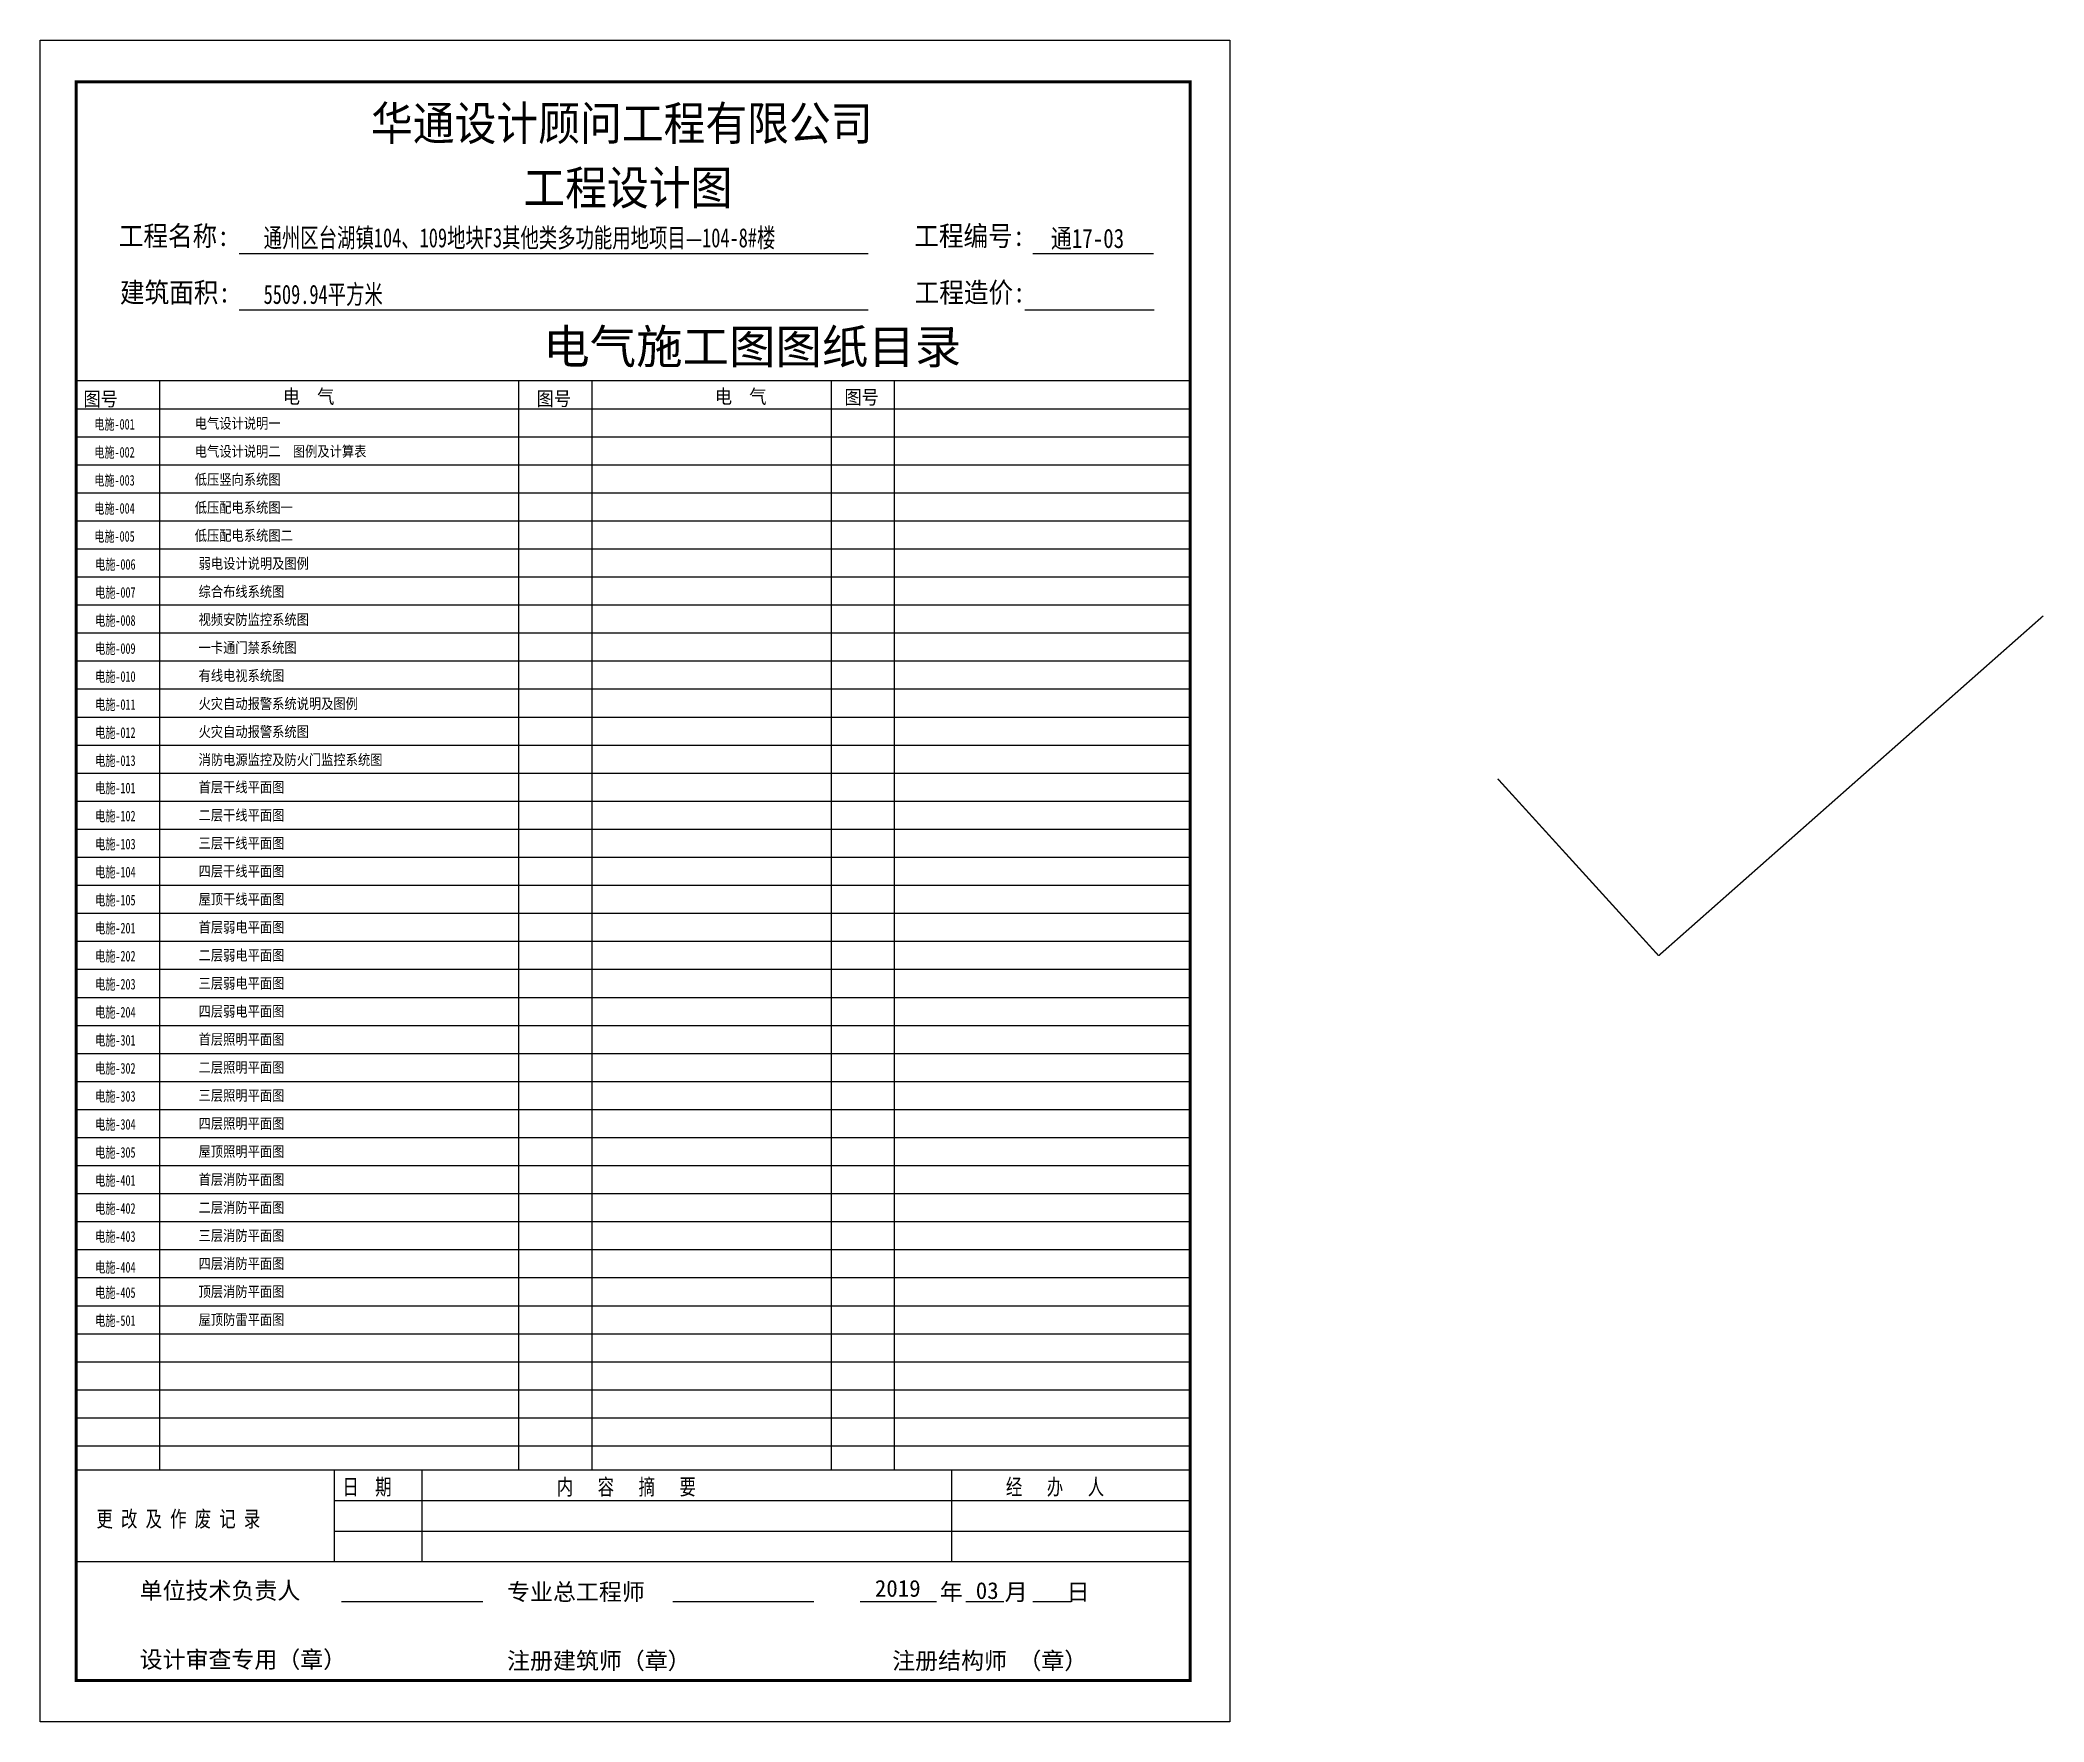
# Model space of a CAD drawing. Extents: x -292644 to 263613, y -713695 to 491457.
# Drawn here: x 103457 to 153477, y -125952 to -83952 of the extents above; entities that cross this region are included whole.
import ezdxf
from ezdxf.enums import TextEntityAlignment as Align

# ---------------------------------------------------------------- set-up
doc = ezdxf.new("R2010")
doc.units = 0
doc.header["$LTSCALE"] = 1000
doc.header["$MEASUREMENT"] = 0
doc.layers.get('0').update_dxf_attribs({"linetype": 'CONTINUOUS'})
doc.layers.add('PUB_TEXT', color=7, linetype='CONTINUOUS')
doc.layers.add('WIRE-照明', color=1, linetype='CONTINUOUS')
doc.styles.add('-黑体', font='simhei.ttf', dxfattribs={"width": 0.8})
doc.styles.add('H1', font='')
doc.styles.get('H1').set_extended_font_data('SimSun')

msp = doc.modelspace()

# ---------------------------------------------------------------- texts
at = {"style": '-黑体'}
for s, height, width, p in [('华通设计顾问工程有限公司', 850, 0.9, (111716, -86455)), ('工程设计图', 850, 0.9, (115521, -88064)), ('工程名称:', 500, 0.9, (105422, -89093)), ('工程编号:', 500, 0.9, (125280, -89093)), ('通州区台湖镇104、109地块F3其他类多功能用地项目—104-8#楼', 480, 0.7, (109037, -89129)), ('建筑面积:', 500, 0.9, (105451, -90505)), ('5509.94平方米', 480, 0.7, (109037, -90541)), ('工程造价:', 500, 0.9, (125289, -90505)), ('电施-001', 264, 0.7, (104811, -93677)), ('电气设计说明一', 264, 0.85, (107318, -93655)), ('电施-002', 264, 0.7, (104811, -94377)), ('电气设计说明二  图例及计算表 ', 264, 0.85, (107318, -94355)), ('电施-003', 264, 0.7, (104811, -95077)), ('低压竖向系统图 ', 264, 0.85, (107318, -95055)), ('电施-004', 264, 0.7, (104811, -95777)), ('低压配电系统图一 ', 264, 0.85, (107318, -95755)), ('电施-005', 264, 0.7, (104811, -96477)), ('低压配电系统图二', 264, 0.85, (107318, -96455)), ('电施-006', 264, 0.7, (104833, -97177)), ('弱电设计说明及图例', 264, 0.85, (107413, -97155)), ('电施-007', 264, 0.7, (104833, -97877)), ('综合布线系统图', 264, 0.85, (107413, -97855)), ('电施-008', 264, 0.7, (104833, -98577)), ('视频安防监控系统图', 264, 0.85, (107413, -98555)), ('电施-009', 264, 0.7, (104833, -99277)), ('一卡通门禁系统图', 264, 0.85, (107413, -99255)), ('电施-010', 264, 0.7, (104833, -99977)), ('有线电视系统图', 264, 0.85, (107413, -99955)), ('电施-011', 264, 0.7, (104833, -100677)), ('火灾自动报警系统说明及图例', 264, 0.85, (107413, -100655)), ('电施-012', 264, 0.7, (104833, -101377)), ('火灾自动报警系统图', 264, 0.85, (107413, -101355)), ('电施-013', 264, 0.7, (104833, -102077)), ('消防电源监控及防火门监控系统图', 264, 0.85, (107413, -102055)), ('电施-101', 264, 0.7, (104833, -102760)), ('首层干线平面图 ', 264, 0.85, (107413, -102738)), ('电施-102', 264, 0.7, (104833, -103460)), ('二层干线平面图 ', 264, 0.85, (107413, -103438)), ('电施-103', 264, 0.7, (104833, -104160)), ('三层干线平面图 ', 264, 0.85, (107413, -104138)), ('四层干线平面图 ', 264, 0.85, (107413, -104838)), ('电施-104', 264, 0.7, (104833, -104860)), ('电施-105', 264, 0.7, (104833, -105560)), ('屋顶干线平面图 ', 264, 0.85, (107413, -105538)), ('电施-201', 264, 0.7, (104833, -106260)), ('首层弱电平面图 ', 264, 0.85, (107413, -106238)), ('电施-202', 264, 0.7, (104833, -106960)), ('二层弱电平面图 ', 264, 0.85, (107413, -106938)), ('电施-203', 264, 0.7, (104833, -107660)), ('三层弱电平面图 ', 264, 0.85, (107413, -107638)), ('四层弱电平面图 ', 264, 0.85, (107413, -108338)), ('电施-204', 264, 0.7, (104833, -108360)), ('电施-301', 264, 0.7, (104833, -109060)), ('首层照明平面图 ', 264, 0.85, (107413, -109038)), ('电施-302', 264, 0.7, (104833, -109760)), ('二层照明平面图 ', 264, 0.85, (107413, -109738)), ('电施-303', 264, 0.7, (104833, -110460)), ('三层照明平面图 ', 264, 0.85, (107413, -110438)), ('电施-304', 264, 0.7, (104833, -111160)), ('四层照明平面图 ', 264, 0.85, (107413, -111138)), ('电施-305', 264, 0.7, (104833, -111860)), ('屋顶照明平面图 ', 264, 0.85, (107413, -111838)), ('电施-401', 264, 0.7, (104833, -112560)), ('首层消防平面图 ', 264, 0.85, (107413, -112538)), ('电施-402', 264, 0.7, (104833, -113260)), ('二层消防平面图 ', 264, 0.85, (107413, -113238)), ('电施-403', 264, 0.7, (104833, -113960)), ('三层消防平面图 ', 264, 0.85, (107413, -113938)), ('电施-404', 264, 0.7, (104833, -114729)), ('四层消防平面图 ', 264, 0.85, (107413, -114638)), ('顶层消防平面图 ', 264, 0.85, (107413, -115338)), ('电施-405', 264, 0.7, (104833, -115360)), ('电施-501', 264, 0.7, (104833, -116060)), ('屋顶防雷平面图 ', 264, 0.85, (107413, -116038))]:
    msp.add_text(s, height=height, dxfattribs=dict(at, width=width)).set_placement(p)
at = {"style": '-黑体', "width": 0.8}
msp.add_text('通17-03', height=480, dxfattribs=at).set_placement((129603, -89144), align=Align.CENTER)
at = {"style": 'H1'}
for s, height, p in [('电气施工图图纸目录', 850, (116017, -92032)), ('单位技术负责人', 420, (105942, -122882)), ('专业总工程师', 420, (115113, -122913)), ('2019', 420, (124295, -122826)), ('年', 420, (125915, -122913)), ('03', 420, (126814, -122881)), ('月', 420, (127536, -122913)), ('日', 420, (129081, -122913)), ('设计审查专用（章）', 420, (105942, -124601)), ('注册建筑师（章）', 420, (115113, -124632)), ('注册结构师 （章）', 420, (124728, -124632))]:
    msp.add_text(s, height=height, dxfattribs=at).set_placement(p)
at = {"layer": 'PUB_TEXT', "style": '-黑体'}
for s, height, width, p in [('图号', 350, 0.9, (104539, -93090)), ('电  气', 350, 0.9, (109515, -93027)), ('图号', 350, 0.9, (115851, -93082)), ('电  气', 350, 0.9, (120302, -93027)), ('图号', 350, 0.9, (123535, -93044)), ('日  期', 400, 0.75, (111005, -120281)), ('内   容   摘   要', 400, 0.75, (116355, -120281)), ('经   办   人', 400, 0.75, (127566, -120281)), ('更 改 及 作 废 记 录', 400, 0.75, (104864, -121081))]:
    msp.add_text(s, height=height, dxfattribs=dict(at, width=width)).set_placement(p)

# ---------------------------------------------------------------- linework, layer by layer
at = {"color": 4}
for p, q in [((108429, -89280), (124130, -89280)), ((128242, -89280), (131248, -89280)), ((108429, -90692), (124130, -90692)), ((108429, -90692), (120463, -90692)), ((128039, -90692), (131270, -90692)), ((128039, -90692), (131248, -90692)), ((110800, -119657), (110800, -121948)), ((112986, -119657), (112986, -121948)), ((110800, -120420), (132165, -120420)), ((110800, -121184), (132165, -121184)), ((110984, -122943), (114508, -122943)), ((119251, -122943), (122775, -122943)), ((123926, -122943), (125836, -122943)), ((126564, -122943), (127514, -122943)), ((128241, -122943), (129191, -122943))]:
    msp.add_line(p, q, dxfattribs=at)
for p, q in [((104350, -92457), (132158, -92457)), ((106449, -119657), (106449, -92457)), ((115399, -92457), (115399, -119657)), ((117236, -119657), (117236, -92457)), ((123208, -92457), (123208, -119657)), ((124785, -119657), (124785, -92457)), ((104350, -93157), (132158, -93157)), ((104350, -93857), (115593, -93857)), ((115593, -93857), (132158, -93857)), ((104350, -94557), (115593, -94557)), ((115593, -94557), (132158, -94557)), ((104350, -95257), (115593, -95257)), ((115593, -95257), (132158, -95257)), ((104350, -95957), (115593, -95957)), ((115593, -95957), (132158, -95957)), ((104350, -96657), (115593, -96657)), ((115593, -96657), (132158, -96657)), ((104350, -97357), (132158, -97357)), ((104357, -98057), (115593, -98057)), ((115593, -98057), (132158, -98057)), ((104350, -98757), (132158, -98757)), ((104345, -99457), (115581, -99457)), ((115593, -99457), (132158, -99457)), ((104357, -100157), (115593, -100157)), ((115593, -100157), (132158, -100157)), ((104350, -100857), (115593, -100857)), ((115593, -100857), (132158, -100857)), ((104357, -101557), (132158, -101557)), ((104350, -102257), (132158, -102257)), ((104350, -102957), (132158, -102957)), ((104350, -103657), (132158, -103657)), ((104350, -104357), (132158, -104357)), ((104350, -105057), (132158, -105057)), ((104350, -105757), (132158, -105757)), ((104350, -106457), (132158, -106457)), ((104357, -107157), (132158, -107157)), ((104350, -107857), (132158, -107857)), ((104350, -108557), (132158, -108557)), ((104350, -109257), (132158, -109257)), ((104350, -109957), (132158, -109957)), ((104357, -110657), (132158, -110657)), ((104350, -111357), (132158, -111357)), ((104350, -112057), (132158, -112057)), ((104350, -112757), (132158, -112757)), ((104350, -113457), (132158, -113457)), ((104357, -114157), (132158, -114157)), ((104357, -114857), (132158, -114857)), ((104357, -115557), (132158, -115557)), ((104357, -116257), (132158, -116257)), ((104357, -116957), (132158, -116957)), ((104357, -117657), (132158, -117657)), ((104350, -118357), (132158, -118357)), ((104357, -119057), (132158, -119057)), ((126209, -119657), (126209, -121948))]:
    msp.add_line(p, q)
msp.add_lwpolyline([(133157, -125952), (103457, -125952), (103457, -83952), (133157, -83952)], close=True)
at = {"color": 4, "const_width": 71.6}
msp.add_lwpolyline([(104357, -124918), (104357, -84995), (132165, -84995), (132165, -124918)], close=True, dxfattribs=at)
at = {"color": 4, "const_width": 33.4}
for points in [[(104357, -119657), (132165, -119657)], [(104357, -121948), (132165, -121948)]]:
    msp.add_lwpolyline(points, dxfattribs=at)
at = {"layer": 'WIRE-照明', "linetype": 'Continuous', "const_width": 35}
for points in [[(143859, -106817), (153460, -98331)], [(139844, -102400), (143859, -106817)]]:
    msp.add_lwpolyline(points, dxfattribs=at)

msp.set_redraw_order([(e.dxf.handle, doc.entitydb.next_handle()) for e in msp.query("TEXT MTEXT ATTDEF DIMENSION ARC_DIMENSION")])  # texts and dimensions are drawn at this point

doc.saveas('drawing.dxf')
